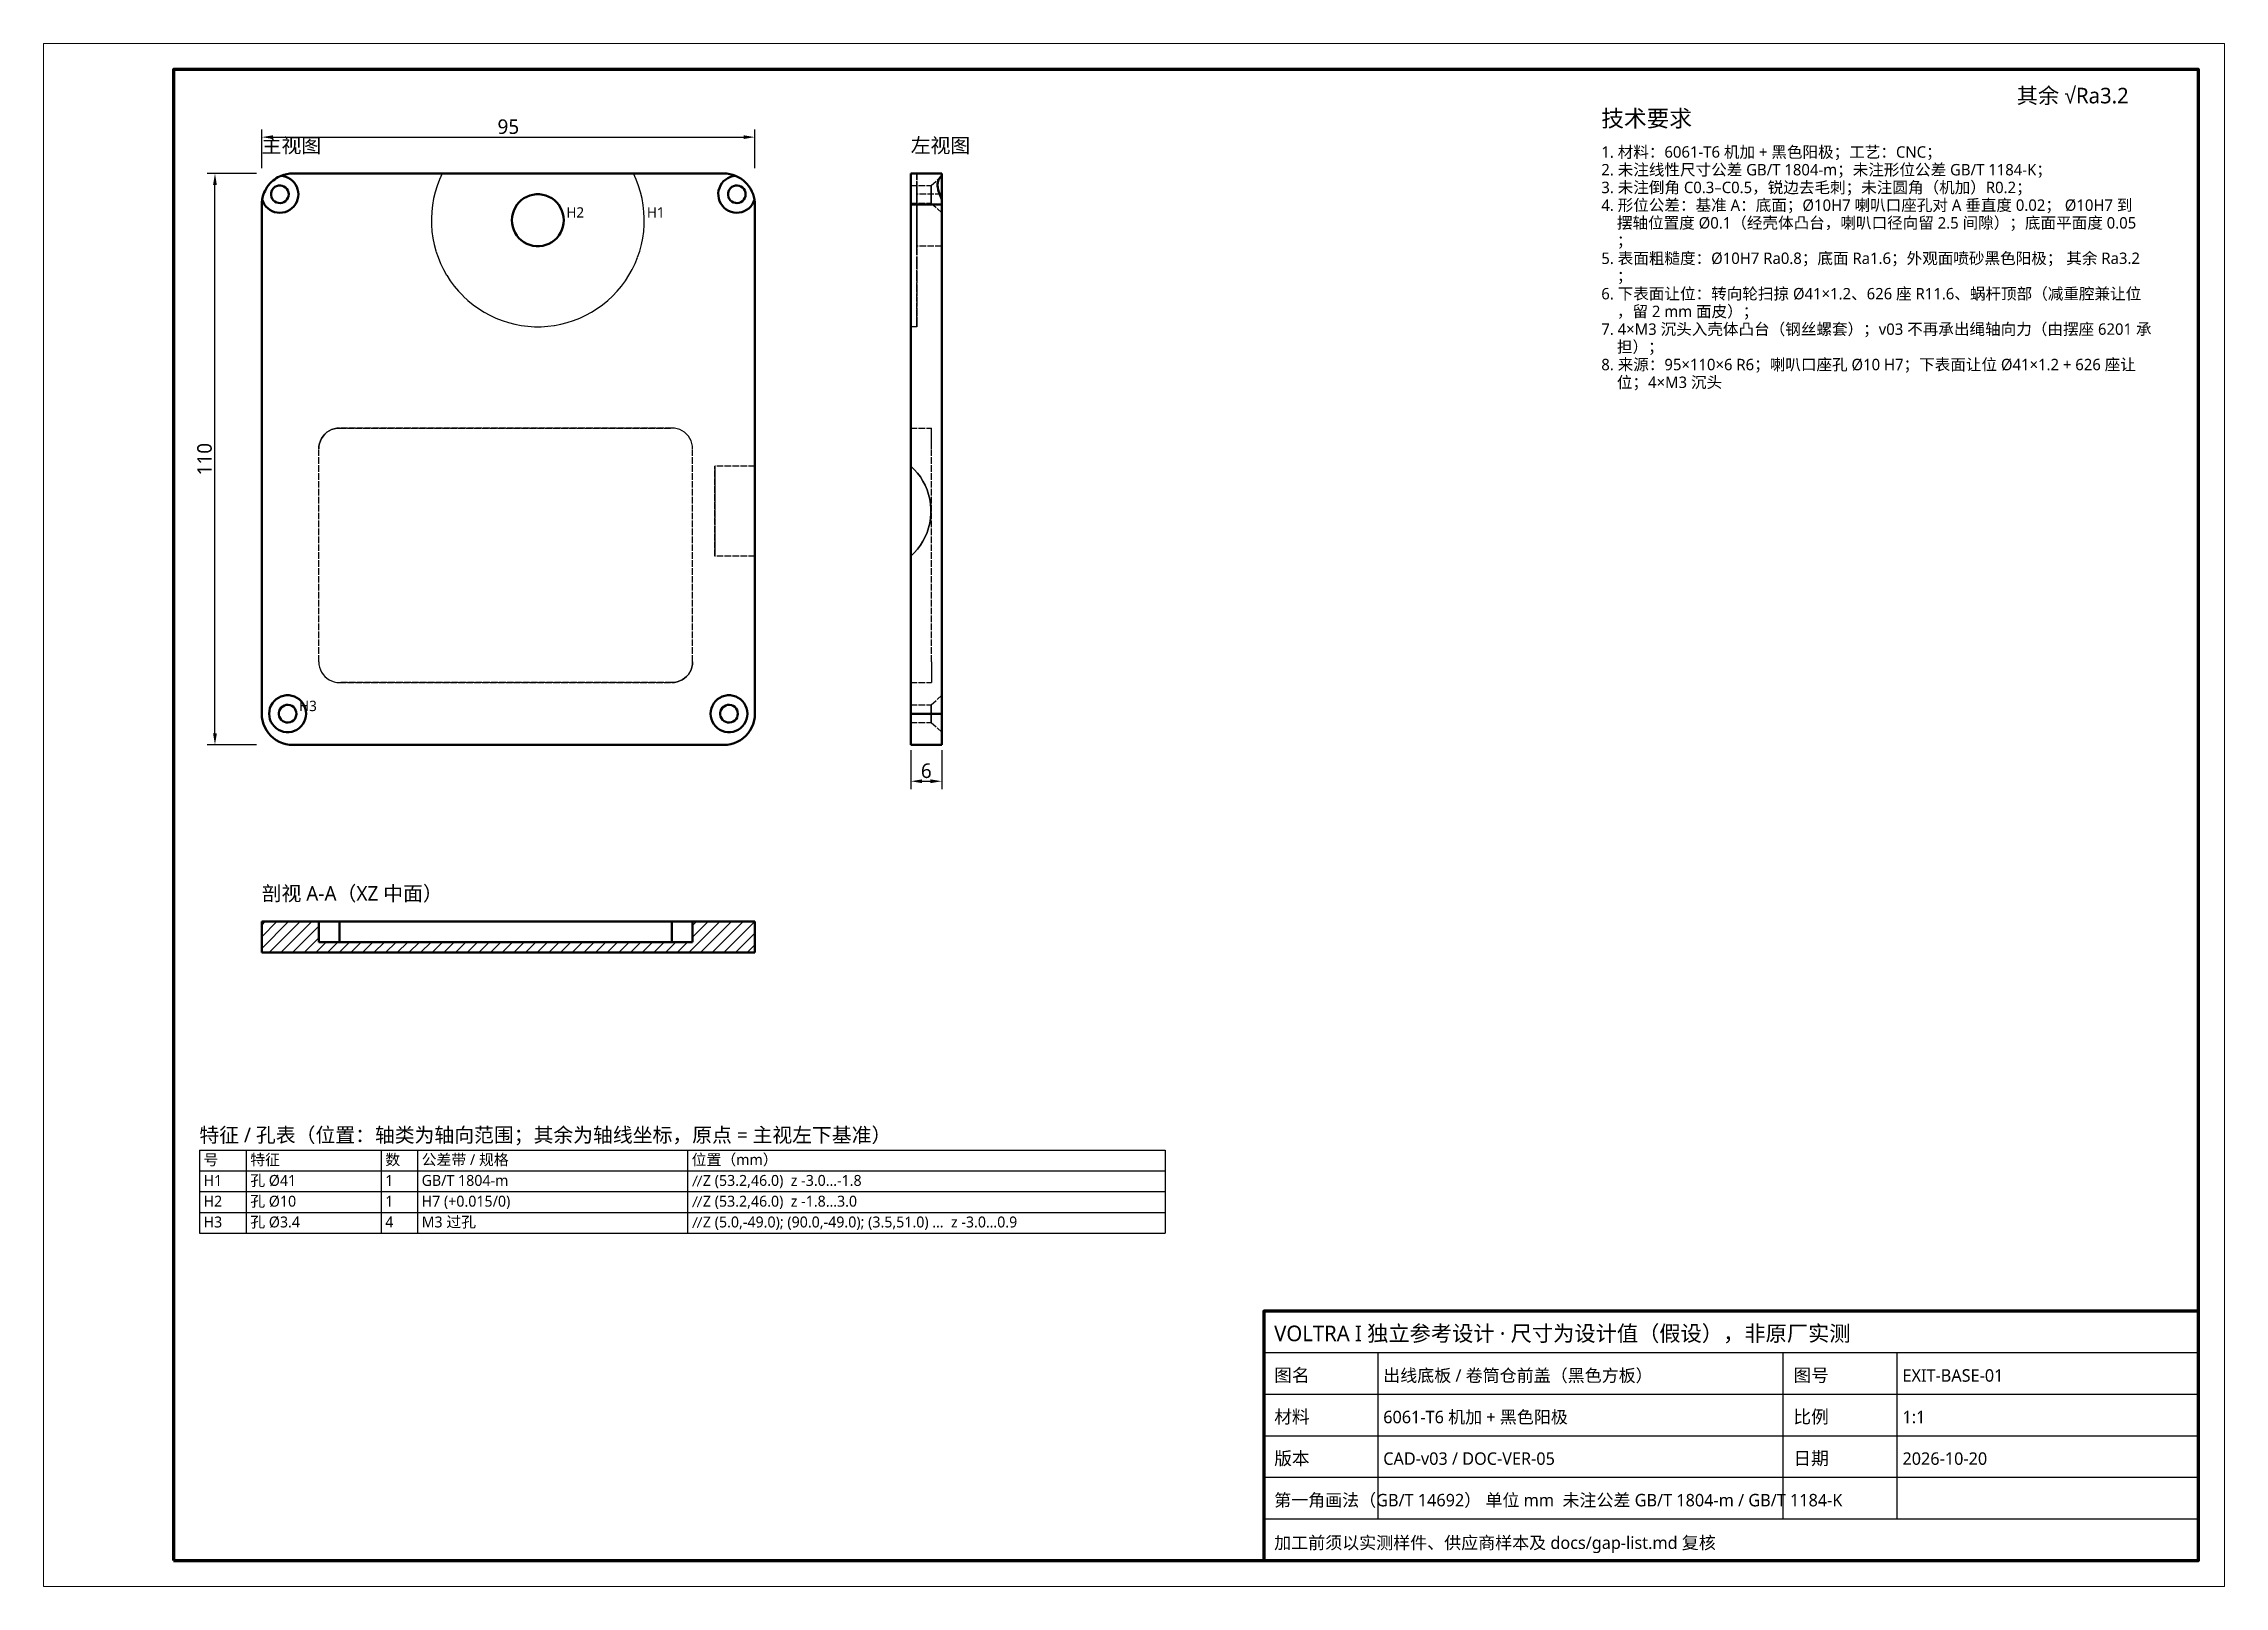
# Model space of a CAD drawing. Header units: millimetres. Extents: x 0 to 420, y 0 to 297.
import ezdxf

# ---------------------------------------------------------------- set-up
doc = ezdxf.new("R2010")
doc.units = ezdxf.units.MM
doc.linetypes.add('DASHED', pattern=[1.524, 1.27, -0.254])
for name, color, linetype, lineweight in [('DIM', 3, 'CONTINUOUS', 18), ('FRAME', 7, 'CONTINUOUS', 70), ('HATCH', 8, 'CONTINUOUS', 13), ('HIDDEN', 8, 'DASHED', 25), ('TEXT', 7, 'CONTINUOUS', 25), ('VISIBLE', 7, 'CONTINUOUS', 50)]:
    doc.layers.add(name, color=color, linetype=linetype, lineweight=lineweight)
doc.styles.add('CJK', font='NotoSansCJK-Regular.ttc')
doc.dimstyles.new('GB', dxfattribs={"dimtxt": 2.8, "dimasz": 2.2, "dimexe": 1.5, "dimexo": 1, "dimgap": 0.6, "dimtad": 1, "dimlfac": 100, "dimzin": 12, "dimdsep": 46, "dimtxsty": 'CJK', "dimcen": 2.5, "dimazin": 3, "dimtfac": 0.5, "dimtmove": 2, "dimatfit": 3})

msp = doc.modelspace()

# ---------------------------------------------------------------- texts
at = {"layer": 'DIM', "style": 'CJK'}
for s, p in [('H2', (100.68, 263.5)), ('H1', (116.18, 263.5)), ('H3', (49.2, 168.5))]:
    msp.add_text(s, height=2, dxfattribs=at).set_placement(p)
at = {"layer": 'TEXT', "style": 'CJK'}
for s, height, p in [('其余 √Ra3.2', 3, (380, 285.5)), ('技术要求', 3.2, (300, 281)), ('主视图', 2.8, (42, 276)), ('左视图', 2.8, (167, 276)), ('1. 材料：6061-T6 机加 + 黑色阳极；工艺：CNC；', 2.2, (300, 275.04)), ('2. 未注线性尺寸公差 GB/T 1804-m；未注形位公差 GB/T 1184-K；', 2.2, (300, 271.63)), ('3. 未注倒角 C0.3–C0.5，锐边去毛刺；未注圆角（机加）R0.2；', 2.2, (300, 268.22)), ('4. 形位公差：基准 A：底面；Ø10H7 喇叭口座孔对 A 垂直度 0.02； Ø10H7 到', 2.2, (300, 264.81)), ('\u3000摆轴位置度 Ø0.1（经壳体凸台，喇叭口径向留 2.5 间隙）；底面平面度 0.05', 2.2, (300, 261.4)), ('5. 表面粗糙度：Ø10H7 Ra0.8；底面 Ra1.6；外观面喷砂黑色阳极； 其余 Ra3.2', 2.2, (300, 254.58)), ('\u3000；', 2.2, (300, 257.99)), ('\u3000；', 2.2, (300, 251.17)), ('6. 下表面让位：转向轮扫掠 Ø41×1.2、626 座 R11.6、蜗杆顶部（减重腔兼让位', 2.2, (300, 247.76)), ('\u3000，留 2 mm 面皮）；', 2.2, (300, 244.35)), ('7. 4×M3 沉头入壳体凸台（钢丝螺套）；v03 不再承出绳轴向力（由摆座 6201 承', 2.2, (300, 240.94)), ('\u3000担）；', 2.2, (300, 237.53)), ('8. 来源：95×110×6 R6；喇叭口座孔 Ø10 H7；下表面让位 Ø41×1.2 + 626 座让', 2.2, (300, 234.12)), ('\u3000位；4×M3 沉头', 2.2, (300, 230.71)), ('剖视 A-A（XZ 中面）', 2.8, (42, 132)), ('特征 / 孔表（位置：轴类为轴向范围；其余为轴线坐标，原点 = 主视左下基准）', 2.8, (30, 85.5)), ('号', 2.1, (30.8, 81.1)), ('特征', 2.1, (39.8, 81.1)), ('数', 2.1, (65.8, 81.1)), ('公差带 / 规格', 2.1, (72.8, 81.1)), ('位置（mm）', 2.1, (124.8, 81.1)), ('H1', 2.1, (30.8, 77.1)), ('孔 Ø41', 2.1, (39.8, 77.1)), ('1', 2.1, (65.8, 77.1)), ('GB/T 1804-m', 2.1, (72.8, 77.1)), ('∥Z (53.2,46.0)  z -3.0…-1.8', 2.1, (124.8, 77.1)), ('H2', 2.1, (30.8, 73.1)), ('孔 Ø10', 2.1, (39.8, 73.1)), ('孔 Ø3.4', 2.1, (39.8, 69.1)), ('1', 2.1, (65.8, 73.1)), ('H7 (+0.015/0)', 2.1, (72.8, 73.1)), ('M3 过孔', 2.1, (72.8, 69.1)), ('∥Z (53.2,46.0)  z -1.8…3.0', 2.1, (124.8, 73.1)), ('H3', 2.1, (30.8, 69.1)), ('4', 2.1, (65.8, 69.1)), ('∥Z (5.0,-49.0); (90.0,-49.0); (3.5,51.0) …  z -3.0…0.9', 2.1, (124.8, 69.1)), ('VOLTRA I 独立参考设计 · 尺寸为设计值（假设），非原厂实测', 3, (237, 47.2)), ('图名', 2.5, (237, 39.4)), ('出线底板 / 卷筒仓前盖（黑色方板）', 2.4, (258, 39.4)), ('图号', 2.5, (337, 39.4)), ('EXIT-BASE-01', 2.4, (358, 39.4)), ('材料', 2.5, (237, 31.4)), ('6061-T6 机加 + 黑色阳极', 2.4, (258, 31.4)), ('比例', 2.5, (337, 31.4)), ('1:1', 2.4, (358, 31.4)), ('版本', 2.5, (237, 23.4)), ('CAD-v03 / DOC-VER-05', 2.4, (258, 23.4)), ('日期', 2.5, (337, 23.4)), ('2026-10-20', 2.4, (358, 23.4)), ('第一角画法（GB/T 14692） 单位 mm  未注公差 GB/T 1804-m / GB/T 1184-K', 2.4, (237, 15.4)), ('加工前须以实测样件、供应商样本及 docs/gap-list.md 复核', 2.4, (237, 7.2))]:
    msp.add_text(s, height=height, dxfattribs=at).set_placement(p)

# ---------------------------------------------------------------- dimensions: what is measured, and where the dimension line sits
at = {"layer": 'DIM'}
for base, p1, p2, text in [((42, 279), (42, 272), (137, 272), '95'), ((167, 155), (167, 162), (173, 162), '6')]:
    msp.add_linear_dim(base=base, p1=p1, p2=p2, text=text, dimstyle='GB', dxfattribs=at).render()
msp.add_linear_dim(base=(33, 162), p1=(42, 162), p2=(42, 272), angle=90, text='110', dimstyle='GB', dxfattribs=at).render()

# ---------------------------------------------------------------- hatches: boundary and pattern name
at = {"layer": 'HATCH'}
h = msp.add_hatch(dxfattribs=at)
h.set_pattern_fill('ANSI31', scale=0.5)
h.paths.add_polyline_path([(53, 128), (52.47368, 128), (51.94737, 128), (51.42105, 128), (50.89474, 128), (50.36842, 128), (49.84211, 128), (49.31579, 128), (48.78947, 128), (48.26316, 128), (47.73684, 128), (47.21053, 128), (46.68421, 128), (46.15789, 128), (45.63158, 128), (45.10526, 128), (44.57895, 128), (44.05263, 128), (43.52632, 128), (43, 128), (42.47368, 128), (42, 127.94737), (42, 127.42105), (42, 126.89474), (42, 126.36842), (42, 125.84211), (42, 125.31579), (42, 124.78947), (42, 124.26316), (42, 123.73684), (42, 123.21053), (42, 122.68421), (42, 122.15789), (42.36842, 122), (42.89474, 122), (43.42105, 122), (43.94737, 122), (44.47368, 122), (45, 122), (45.52632, 122), (46.05263, 122), (46.57895, 122), (47.10526, 122), (47.63158, 122), (48.15789, 122), (48.68421, 122), (49.21053, 122), (49.73684, 122), (50.26316, 122), (50.78947, 122), (51.31579, 122), (51.84211, 122), (52.36842, 122), (52.89474, 122), (53.42105, 122), (53.94737, 122), (54.47368, 122), (55, 122), (55.52632, 122), (56.05263, 122), (56.57895, 122), (57.10526, 122), (57.63158, 122), (58.15789, 122), (58.68421, 122), (59.21053, 122), (59.73684, 122), (60.26316, 122), (60.78947, 122), (61.31579, 122), (61.84211, 122), (62.36842, 122), (62.89474, 122), (63.42105, 122), (63.94737, 122), (64.47368, 122), (65, 122), (65.52632, 122), (66.05263, 122), (66.57895, 122), (67.10526, 122), (67.63158, 122), (68.15789, 122), (68.68421, 122), (69.21053, 122), (69.73684, 122), (70.26316, 122), (70.78947, 122), (71.31579, 122), (71.84211, 122), (72.36842, 122), (72.89474, 122), (73.42105, 122), (73.94737, 122), (74.47368, 122), (75, 122), (75.52632, 122), (76.05263, 122), (76.57895, 122), (77.10526, 122), (77.63158, 122), (78.15789, 122), (78.68421, 122), (79.21053, 122), (79.73684, 122), (80.26316, 122), (80.78947, 122), (81.31579, 122), (81.84211, 122), (82.36842, 122), (82.89474, 122), (83.42105, 122), (83.94737, 122), (84.47368, 122), (85, 122), (85.52632, 122), (86.05263, 122), (86.57895, 122), (87.10526, 122), (87.63158, 122), (88.15789, 122), (88.68421, 122), (89.21053, 122), (89.73684, 122), (90.26316, 122), (90.78947, 122), (91.31579, 122), (91.84211, 122), (92.36842, 122), (92.89474, 122), (93.42105, 122), (93.94737, 122), (94.47368, 122), (95, 122), (95.52632, 122), (96.05263, 122), (96.57895, 122), (97.10526, 122), (97.63158, 122), (98.15789, 122), (98.68421, 122), (99.21053, 122), (99.73684, 122), (100.26316, 122), (100.78947, 122), (101.31579, 122), (101.84211, 122), (102.36842, 122), (102.89474, 122), (103.42105, 122), (103.94737, 122), (104.47368, 122), (105, 122), (105.52632, 122), (106.05263, 122), (106.57895, 122), (107.10526, 122), (107.63158, 122), (108.15789, 122), (108.68421, 122), (109.21053, 122), (109.73684, 122), (110.26316, 122), (110.78947, 122), (111.31579, 122), (111.84211, 122), (112.36842, 122), (112.89474, 122), (113.42105, 122), (113.94737, 122), (114.47368, 122), (115, 122), (115.52632, 122), (116.05263, 122), (116.57895, 122), (117.10526, 122), (117.63158, 122), (118.15789, 122), (118.68421, 122), (119.21053, 122), (119.73684, 122), (120.26316, 122), (120.78947, 122), (121.31579, 122), (121.84211, 122), (122.36842, 122), (122.89474, 122), (123.42105, 122), (123.94737, 122), (124.47368, 122), (125, 122), (125.52632, 122), (126.05263, 122), (126.57895, 122), (127.10526, 122), (127.63158, 122), (128.15789, 122), (128.68421, 122), (129.21053, 122), (129.73684, 122), (130.26316, 122), (130.78947, 122), (131.31579, 122), (131.84211, 122), (132.36842, 122), (132.89474, 122), (133.42105, 122), (133.94737, 122), (134.47368, 122), (135, 122), (135.52632, 122), (136.05263, 122), (136.57895, 122), (137, 122.10526), (137, 122.63158), (137, 123.15789), (137, 123.68421), (137, 124.21053), (137, 124.73684), (137, 125.26316), (137, 125.78947), (137, 126.31579), (137, 126.84211), (137, 127.36842), (137, 127.89474), (136.57895, 128), (136.05263, 128), (135.52632, 128), (135, 128), (134.47368, 128), (133.94737, 128), (133.42105, 128), (132.89474, 128), (132.36842, 128), (131.84211, 128), (131.31579, 128), (130.78947, 128), (130.26316, 128), (129.73684, 128), (129.21053, 128), (128.68421, 128), (128.15789, 128), (127.63158, 128), (127.10526, 128), (126.57895, 128), (126.05263, 128), (125.52632, 128), (125, 128), (125, 127.47368), (125, 126.94737), (125, 126.42105), (125, 125.89474), (125, 125.36842), (125, 124.84211), (125, 124.31579), (124.78947, 124), (124.26316, 124), (123.73684, 124), (123.21053, 124), (122.68421, 124), (122.15789, 124), (121.63158, 124), (121.10526, 124), (120.57895, 124), (120.05263, 124), (119.52632, 124), (119, 124), (118.47368, 124), (117.94737, 124), (117.42105, 124), (116.89474, 124), (116.36842, 124), (115.84211, 124), (115.31579, 124), (114.78947, 124), (114.26316, 124), (113.73684, 124), (113.21053, 124), (112.68421, 124), (112.15789, 124), (111.63158, 124), (111.10526, 124), (110.57895, 124), (110.05263, 124), (109.52632, 124), (109, 124), (108.47368, 124), (107.94737, 124), (107.42105, 124), (106.89474, 124), (106.36842, 124), (105.84211, 124), (105.31579, 124), (104.78947, 124), (104.26316, 124), (103.73684, 124), (103.21053, 124), (102.68421, 124), (102.15789, 124), (101.63158, 124), (101.10526, 124), (100.57895, 124), (100.05263, 124), (99.52632, 124), (99, 124), (98.47368, 124), (97.94737, 124), (97.42105, 124), (96.89474, 124), (96.36842, 124), (95.84211, 124), (95.31579, 124), (94.78947, 124), (94.26316, 124), (93.73684, 124), (93.21053, 124), (92.68421, 124), (92.15789, 124), (91.63158, 124), (91.10526, 124), (90.57895, 124), (90.05263, 124), (89.52632, 124), (89, 124), (88.47368, 124), (87.94737, 124), (87.42105, 124), (86.89474, 124), (86.36842, 124), (85.84211, 124), (85.31579, 124), (84.78947, 124), (84.26316, 124), (83.73684, 124), (83.21053, 124), (82.68421, 124), (82.15789, 124), (81.63158, 124), (81.10526, 124), (80.57895, 124), (80.05263, 124), (79.52632, 124), (79, 124), (78.47368, 124), (77.94737, 124), (77.42105, 124), (76.89474, 124), (76.36842, 124), (75.84211, 124), (75.31579, 124), (74.78947, 124), (74.26316, 124), (73.73684, 124), (73.21053, 124), (72.68421, 124), (72.15789, 124), (71.63158, 124), (71.10526, 124), (70.57895, 124), (70.05263, 124), (69.52632, 124), (69, 124), (68.47368, 124), (67.94737, 124), (67.42105, 124), (66.89474, 124), (66.36842, 124), (65.84211, 124), (65.31579, 124), (64.78947, 124), (64.26316, 124), (63.73684, 124), (63.21053, 124), (62.68421, 124), (62.15789, 124), (61.63158, 124), (61.10526, 124), (60.57895, 124), (60.05263, 124), (59.52632, 124), (59, 124), (58.47368, 124), (57.94737, 124), (57.42105, 124), (56.89474, 124), (56.36842, 124), (55.84211, 124), (55.31579, 124), (54.78947, 124), (54.26316, 124), (53.73684, 124), (53.21053, 124), (53, 124.31579), (53, 124.84211), (53, 125.36842), (53, 125.89474), (53, 126.42105), (53, 126.94737), (53, 127.47368), (53, 128)])

# ---------------------------------------------------------------- linework, layer by layer
at = {"layer": 'FRAME', "lineweight": 18}
msp.add_lwpolyline([(0, 0), (420, 0), (420, 297), (0, 297)], close=True, dxfattribs=at)
at = {"layer": 'FRAME'}
for points in [[(25, 5), (415, 5), (415, 292), (25, 292)], [(235, 5), (415, 5), (415, 53), (235, 53)]]:
    msp.add_lwpolyline(points, close=True, dxfattribs=at)
at = {"layer": 'HIDDEN'}
for points in [[(42, 266), (42.03773, 266.67179), (42.15043, 267.33513), (42.3367, 267.98167), (42.59419, 268.6033), (42.91965, 269.19219), (43.30901, 269.74094), (43.75736, 270.24264), (44.25906, 270.69099), (44.80781, 271.08035), (45.3967, 271.40581), (46.01833, 271.6633), (46.66487, 271.84957), (47.32821, 271.96227), (48, 272)], [(47.2, 268), (47.16025, 268.36545), (47.04288, 268.71381), (46.85336, 269.0288), (46.60056, 269.29568), (46.29629, 269.50197), (45.9548, 269.63803), (45.59204, 269.69751), (45.22497, 269.67761), (44.87077, 269.57926), (44.54598, 269.40707), (44.26581, 269.16909), (44.04334, 268.87644), (43.88899, 268.54281), (43.80997, 268.1838), (43.80997, 267.8162), (43.88899, 267.45719), (44.04334, 267.12356), (44.26581, 266.83091), (44.54598, 266.59293), (44.87077, 266.42074), (45.22497, 266.32239), (45.59204, 266.30249), (45.9548, 266.36197), (46.29629, 266.49803), (46.60056, 266.70432), (46.85336, 266.9712), (47.04288, 267.28619), (47.16025, 267.63455), (47.2, 268)], [(48, 272), (76.76464, 272)], [(76.76464, 272), (76.2399, 270.83547), (75.78871, 269.64052), (75.4128, 268.41979), (75.11365, 267.17802), (74.89241, 265.92003), (74.74995, 264.6507), (74.68681, 263.37497), (74.70325, 262.09778), (74.79919, 260.82409), (74.97426, 259.55885), (75.2278, 258.30697), (75.5588, 257.07331), (75.96599, 255.86265), (76.44778, 254.67971), (77.00231, 253.52906), (77.62742, 252.41519), (78.32069, 251.3424), (79.07942, 250.31488), (79.90067, 249.3366), (80.78125, 248.41136), (81.71774, 247.54276), (82.7065, 246.73416), (83.74371, 245.98871), (84.82532, 245.30931), (85.94715, 244.69858), (87.10483, 244.1589), (88.29388, 243.69237), (89.50967, 243.30079), (90.74749, 242.98568), (92.00253, 242.74828), (93.26992, 242.5895), (94.54473, 242.50995), (95.82203, 242.50995), (97.09685, 242.5895), (98.36423, 242.74828), (99.61927, 242.98568), (100.85709, 243.30079), (102.07289, 243.69237), (103.26193, 244.1589), (104.41961, 244.69858), (105.54144, 245.30931), (106.62306, 245.98871), (107.66026, 246.73416), (108.64903, 247.54276), (109.58552, 248.41136), (110.4661, 249.3366), (111.28735, 250.31488), (112.04608, 251.3424), (112.73934, 252.41519), (113.36445, 253.52906), (113.91898, 254.67971), (114.40078, 255.86265), (114.80797, 257.07331), (115.13897, 258.30697), (115.3925, 259.55885), (115.56758, 260.82409), (115.66352, 262.09778), (115.67995, 263.37497), (115.61682, 264.6507), (115.47435, 265.92003), (115.25311, 267.17802), (114.95396, 268.41979), (114.57806, 269.64052), (114.12686, 270.83547), (113.60212, 272)], [(76.76464, 272), (76.2399, 270.83547), (75.78871, 269.64052), (75.4128, 268.41979), (75.11365, 267.17802), (74.89241, 265.92003), (74.74995, 264.6507), (74.68681, 263.37497), (74.70325, 262.09778), (74.79919, 260.82409), (74.97426, 259.55885), (75.2278, 258.30697), (75.5588, 257.07331), (75.96599, 255.86265), (76.44778, 254.67971), (77.00231, 253.52906), (77.62742, 252.41519), (78.32069, 251.3424), (79.07942, 250.31488), (79.90067, 249.3366), (80.78125, 248.41136), (81.71774, 247.54276), (82.7065, 246.73416), (83.74371, 245.98871), (84.82532, 245.30931), (85.94715, 244.69858), (87.10483, 244.1589), (88.29388, 243.69237), (89.50967, 243.30079), (90.74749, 242.98568), (92.00253, 242.74828), (93.26992, 242.5895), (94.54473, 242.50995), (95.82203, 242.50995), (97.09685, 242.5895), (98.36423, 242.74828), (99.61927, 242.98568), (100.85709, 243.30079), (102.07289, 243.69237), (103.26193, 244.1589), (104.41961, 244.69858), (105.54144, 245.30931), (106.62306, 245.98871), (107.66026, 246.73416), (108.64903, 247.54276), (109.58552, 248.41136), (110.4661, 249.3366), (111.28735, 250.31488), (112.04608, 251.3424), (112.73934, 252.41519), (113.36445, 253.52906), (113.91898, 254.67971), (114.40078, 255.86265), (114.80797, 257.07331), (115.13897, 258.30697), (115.3925, 259.55885), (115.56758, 260.82409), (115.66352, 262.09778), (115.67995, 263.37497), (115.61682, 264.6507), (115.47435, 265.92003), (115.25311, 267.17802), (114.95396, 268.41979), (114.57806, 269.64052), (114.12686, 270.83547), (113.60212, 272)], [(76.76464, 272), (113.60212, 272)], [(113.60212, 272), (131, 272)], [(137, 266), (136.96227, 266.67179), (136.84957, 267.33513), (136.6633, 267.98167), (136.40581, 268.6033), (136.08035, 269.19219), (135.69099, 269.74094), (135.24264, 270.24264), (134.74094, 270.69099), (134.19219, 271.08035), (133.6033, 271.40581), (132.98167, 271.6633), (132.33513, 271.84957), (131.67179, 271.96227), (131, 272)], [(135.2, 268), (135.16025, 268.36545), (135.04288, 268.71381), (134.85336, 269.0288), (134.60056, 269.29568), (134.29629, 269.50197), (133.9548, 269.63803), (133.59204, 269.69751), (133.22497, 269.67761), (132.87077, 269.57926), (132.54598, 269.40707), (132.26581, 269.16909), (132.04334, 268.87644), (131.88899, 268.54281), (131.80997, 268.1838), (131.80997, 267.8162), (131.88899, 267.45719), (132.04334, 267.12356), (132.26581, 266.83091), (132.54598, 266.59293), (132.87077, 266.42074), (133.22497, 266.32239), (133.59204, 266.30249), (133.9548, 266.36197), (134.29629, 266.49803), (134.60056, 266.70432), (134.85336, 266.9712), (135.04288, 267.28619), (135.16025, 267.63455), (135.2, 268)], [(167, 272), (167, 269.25073), (167, 266.37087), (167, 263.42058), (167, 260.46152), (167, 257.55548), (167, 254.76319), (167, 252.14297), (167, 249.74958), (167, 247.63301), (167, 245.83747), (167, 244.40049), (167, 243.35208), (167, 242.71414), (167, 242.5)], [(167, 242.5), (167, 242.71414), (167, 243.35208), (167, 244.40049), (167, 245.83747), (167, 247.63301), (167, 249.74958), (167, 252.14297), (167, 254.76319), (167, 257.55548), (167, 260.46152), (167, 263.42058), (167, 266.37087), (167, 269.25073), (167, 272)], [(167, 266), (167, 266.67179), (167, 267.33513), (167, 267.98167), (167, 268.6033), (167, 269.19219), (167, 269.74094), (167, 270.24264), (167, 270.69099), (167, 271.08035), (167, 271.40581), (167, 271.6633), (167, 271.84957), (167, 271.96227), (167, 272)], [(167, 272), (173, 272)], [(168.2, 272), (167, 272)], [(168.2, 272), (167, 272)], [(167, 268), (167, 268.19034), (167, 268.37829), (167, 268.56147), (167, 268.7376), (167, 268.90445), (167, 269.05993), (167, 269.20208), (167, 269.32911), (167, 269.43943), (167, 269.53165), (167, 269.6046), (167, 269.65738), (167, 269.68931), (167, 269.7)], [(167, 269.7), (167, 269.65738), (167, 269.53165), (167, 269.32911), (167, 269.05993), (167, 268.7376), (167, 268.37829), (167, 268), (167, 267.62171), (167, 267.2624), (167, 266.94007), (167, 266.67089), (167, 266.46835), (167, 266.34262), (167, 266.3)], [(167, 268), (167, 268.19034), (167, 268.37829), (167, 268.56147), (167, 268.7376), (167, 268.90445), (167, 269.05993), (167, 269.20208), (167, 269.32911), (167, 269.43943), (167, 269.53165), (167, 269.6046), (167, 269.65738), (167, 269.68931), (167, 269.7)], [(167, 269.7), (167, 269.65738), (167, 269.53165), (167, 269.32911), (167, 269.05993), (167, 268.7376), (167, 268.37829), (167, 268), (167, 267.62171), (167, 267.2624), (167, 266.94007), (167, 266.67089), (167, 266.46835), (167, 266.34262), (167, 266.3)], [(167, 269.7), (170.94, 269.7)], [(167, 269.7), (170.94, 269.7)], [(168.2, 272), (168.2, 269.25073), (168.2, 266.37087), (168.2, 263.42058), (168.2, 260.46152), (168.2, 257.55548), (168.2, 254.76319), (168.2, 252.14297), (168.2, 249.74958), (168.2, 247.63301), (168.2, 245.83747), (168.2, 244.40049), (168.2, 243.35208), (168.2, 242.71414), (168.2, 242.5)], [(168.2, 242.5), (168.2, 242.71414), (168.2, 243.35208), (168.2, 244.40049), (168.2, 245.83747), (168.2, 247.63301), (168.2, 249.74958), (168.2, 252.14297), (168.2, 254.76319), (168.2, 257.55548), (168.2, 260.46152), (168.2, 263.42058), (168.2, 266.37087), (168.2, 269.25073), (168.2, 272)], [(170.94, 269.7), (172.883, 271.45436)], [(170.94, 269.7), (172.883, 271.45436)], [(170.94, 266.3), (170.94, 266.34262), (170.94, 266.46835), (170.94, 266.67089), (170.94, 266.94007), (170.94, 267.2624), (170.94, 267.62171), (170.94, 268), (170.94, 268.37829), (170.94, 268.7376), (170.94, 269.05993), (170.94, 269.32911), (170.94, 269.53165), (170.94, 269.65738), (170.94, 269.7)], [(170.94, 269.7), (170.94, 269.68931), (170.94, 269.65738), (170.94, 269.6046), (170.94, 269.53165), (170.94, 269.43943), (170.94, 269.32911), (170.94, 269.20208), (170.94, 269.05993), (170.94, 268.90445), (170.94, 268.7376), (170.94, 268.56147), (170.94, 268.37829), (170.94, 268.19034), (170.94, 268)], [(170.94, 266.3), (170.94, 266.34262), (170.94, 266.46835), (170.94, 266.67089), (170.94, 266.94007), (170.94, 267.2624), (170.94, 267.62171), (170.94, 268), (170.94, 268.37829), (170.94, 268.7376), (170.94, 269.05993), (170.94, 269.32911), (170.94, 269.53165), (170.94, 269.65738), (170.94, 269.7)], [(170.94, 269.7), (170.94, 269.68931), (170.94, 269.65738), (170.94, 269.6046), (170.94, 269.53165), (170.94, 269.43943), (170.94, 269.32911), (170.94, 269.20208), (170.94, 269.05993), (170.94, 268.90445), (170.94, 268.7376), (170.94, 268.56147), (170.94, 268.37829), (170.94, 268.19034), (170.94, 268)], [(172.55351, 268), (172.36604, 268.53105), (172.2269, 269.07359), (172.18283, 269.34507), (172.15968, 269.6122), (172.15919, 269.87043), (172.18142, 270.11526), (172.22466, 270.34336), (172.28608, 270.55305), (172.45102, 270.91714), (172.65477, 271.21436), (172.883, 271.45436)], [(172.883, 271.45436), (173, 271.55276)], [(173, 271.55276), (173, 271.6137), (173, 271.67031), (173, 271.72256), (173, 271.7704), (173, 271.8138), (173, 271.85272), (173, 271.88713), (173, 271.917), (173, 271.94232), (173, 271.96307), (173, 271.97922), (173, 271.99076), (173, 271.99769), (173, 272)], [(173, 264.44), (173, 264.52568), (173, 264.77861), (173, 265.1866), (173, 265.73002), (173, 266.38271), (173, 267.11325), (173, 267.88648), (173, 268.66517), (173, 269.41184), (173, 270.09055), (173, 270.66863), (173, 271.11825), (173, 271.41776), (173, 271.55276)], [(42, 168), (42, 266)], [(100.18338, 263), (100.14396, 262.37333), (100.0263, 261.75655), (99.83226, 261.15938), (99.56492, 260.59123), (99.22847, 260.06107), (98.82823, 259.57726), (98.3705, 259.14743), (97.86252, 258.77836), (97.31228, 258.47586), (96.72847, 258.24472), (96.12029, 258.08856), (95.49734, 258.00987), (94.86943, 258.00987), (94.24648, 258.08856), (93.6383, 258.24472), (93.05449, 258.47586), (92.50425, 258.77836), (91.99626, 259.14743), (91.53854, 259.57726), (91.1383, 260.06107), (90.80185, 260.59123), (90.5345, 261.15938), (90.34047, 261.75655), (90.22281, 262.37333), (90.18338, 263), (90.22281, 263.62667), (90.34047, 264.24345), (90.5345, 264.84062), (90.80185, 265.40877), (91.1383, 265.93893), (91.53854, 266.42274), (91.99626, 266.85257), (92.50425, 267.22164), (93.05449, 267.52414), (93.6383, 267.75528), (94.24648, 267.91144), (94.86943, 267.99013), (95.49734, 267.99013), (96.12029, 267.91144), (96.72847, 267.75528), (97.31228, 267.52414), (97.86252, 267.22164), (98.3705, 266.85257), (98.82823, 266.42274), (99.22847, 265.93893), (99.56492, 265.40877), (99.83226, 264.84062), (100.0263, 264.24345), (100.14396, 263.62667), (100.18338, 263)], [(137, 215.67583), (137, 266)], [(167, 266.3), (167, 266.31069), (167, 266.34262), (167, 266.3954), (167, 266.46835), (167, 266.56057), (167, 266.67089), (167, 266.79792), (167, 266.94007), (167, 267.09555), (167, 267.2624), (167, 267.43853), (167, 267.62171), (167, 267.80966), (167, 268)], [(167, 266.3), (167, 266.31069), (167, 266.34262), (167, 266.3954), (167, 266.46835), (167, 266.56057), (167, 266.67089), (167, 266.79792), (167, 266.94007), (167, 267.09555), (167, 267.2624), (167, 267.43853), (167, 267.62171), (167, 267.80966), (167, 268)], [(167, 266.3), (170.94, 266.3)], [(167, 266.3), (170.94, 266.3)], [(167, 215.67583), (167, 266)], [(168.2, 258), (168.2, 258.12536), (168.2, 258.49516), (168.2, 259.09084), (168.2, 259.88255), (168.2, 260.83058), (168.2, 261.8874), (168.2, 263), (168.2, 264.1126), (168.2, 265.16942), (168.2, 266.11745), (168.2, 266.90916), (168.2, 267.50484), (168.2, 267.87464), (168.2, 268)], [(168.2, 268), (168.2, 267.96856), (168.2, 267.87464), (168.2, 267.71942), (168.2, 267.50484), (168.2, 267.23362), (168.2, 266.90916), (168.2, 266.53553), (168.2, 266.11745), (168.2, 265.66016), (168.2, 265.16942), (168.2, 264.6514), (168.2, 264.1126), (168.2, 263.55982), (168.2, 263)], [(173, 268), (168.2, 268)], [(170.94, 268), (170.94, 267.80966), (170.94, 267.62171), (170.94, 267.43853), (170.94, 267.2624), (170.94, 267.09555), (170.94, 266.94007), (170.94, 266.79792), (170.94, 266.67089), (170.94, 266.56057), (170.94, 266.46835), (170.94, 266.3954), (170.94, 266.34262), (170.94, 266.31069), (170.94, 266.3)], [(170.94, 268), (170.94, 267.80966), (170.94, 267.62171), (170.94, 267.43853), (170.94, 267.2624), (170.94, 267.09555), (170.94, 266.94007), (170.94, 266.79792), (170.94, 266.67089), (170.94, 266.56057), (170.94, 266.46835), (170.94, 266.3954), (170.94, 266.34262), (170.94, 266.31069), (170.94, 266.3)], [(170.94, 266.3), (173, 264.44)], [(170.94, 266.3), (173, 264.44)], [(173, 266.99873), (172.76733, 267.49287), (172.55351, 268)], [(173, 258), (173, 258.12536), (173, 258.49516), (173, 259.09084), (173, 259.88255), (173, 260.83058), (173, 261.8874), (173, 263), (173, 264.1126), (173, 265.16942), (173, 266.11745), (173, 266.90916), (173, 267.50484), (173, 267.87464), (173, 268)], [(173, 268), (173, 267.96856), (173, 267.87464), (173, 267.71942), (173, 267.50484), (173, 267.23362), (173, 266.90916), (173, 266.53553), (173, 266.11745), (173, 265.66016), (173, 265.16942), (173, 264.6514), (173, 264.1126), (173, 263.55982), (173, 263)], [(173, 266.99873), (173, 266.68966), (173, 266.39162), (173, 266.10714), (173, 265.83862), (173, 265.58831), (173, 265.35833), (173, 265.1506), (173, 264.9669), (173, 264.80875), (173, 264.6775), (173, 264.57426), (173, 264.49988), (173, 264.455), (173, 264.44)], [(173, 264.44), (173, 264.455), (173, 264.49988), (173, 264.57426), (173, 264.6775), (173, 264.80875), (173, 264.9669), (173, 265.1506), (173, 265.35833), (173, 265.58831), (173, 265.83862), (173, 266.10714), (173, 266.39162), (173, 266.68966), (173, 266.99873)], [(173, 266), (173, 266.07167), (173, 266.14333), (173, 266.21497), (173, 266.28658), (173, 266.35815), (173, 266.42966), (173, 266.50112), (173, 266.5725), (173, 266.6438), (173, 266.71501), (173, 266.78612), (173, 266.85712), (173, 266.92799), (173, 266.99873)], [(173, 266.99873), (173, 266.68966), (173, 266.39162), (173, 266.10714), (173, 265.83862), (173, 265.58831), (173, 265.35833), (173, 265.1506), (173, 264.9669), (173, 264.80875), (173, 264.6775), (173, 264.57426), (173, 264.49988), (173, 264.455), (173, 264.44)], [(173, 168), (173, 266)], [(168.2, 263), (168.2, 262.44018), (168.2, 261.8874), (168.2, 261.3486), (168.2, 260.83058), (168.2, 260.33984), (168.2, 259.88255), (168.2, 259.46447), (168.2, 259.09084), (168.2, 258.76638), (168.2, 258.49516), (168.2, 258.28058), (168.2, 258.12536), (168.2, 258.03144), (168.2, 258)], [(173, 263), (173, 262.44018), (173, 261.8874), (173, 261.3486), (173, 260.83058), (173, 260.33984), (173, 259.88255), (173, 259.46447), (173, 259.09084), (173, 258.76638), (173, 258.49516), (173, 258.28058), (173, 258.12536), (173, 258.03144), (173, 258)], [(173, 258), (168.2, 258)], [(168.2, 242.5), (167, 242.5)], [(57, 223), (56.4779, 222.96578), (55.96472, 222.8637), (55.46927, 222.69552), (55, 222.4641), (54.56495, 222.17341), (54.17157, 221.82843), (53.82659, 221.43505), (53.5359, 221), (53.30448, 220.53073), (53.1363, 220.03528), (53.03422, 219.5221), (53, 219)], [(53, 219), (53.03422, 219.5221), (53.1363, 220.03528), (53.30448, 220.53073), (53.5359, 221), (53.82659, 221.43505), (54.17157, 221.82843), (54.56495, 222.17341), (55, 222.4641), (55.46927, 222.69552), (55.96472, 222.8637), (56.4779, 222.96578), (57, 223)], [(121, 223), (57, 223)], [(57, 223), (121, 223)], [(125, 219), (124.96578, 219.5221), (124.8637, 220.03528), (124.69552, 220.53073), (124.4641, 221), (124.17341, 221.43505), (123.82843, 221.82843), (123.43505, 222.17341), (123, 222.4641), (122.53073, 222.69552), (122.03528, 222.8637), (121.5221, 222.96578), (121, 223)], [(125, 219), (124.96578, 219.5221), (124.8637, 220.03528), (124.69552, 220.53073), (124.4641, 221), (124.17341, 221.43505), (123.82843, 221.82843), (123.43505, 222.17341), (123, 222.4641), (122.53073, 222.69552), (122.03528, 222.8637), (121.5221, 222.96578), (121, 223)], [(167, 223), (167, 222.97485), (167, 222.89971), (167, 222.77553), (167, 222.60388), (167, 222.3869), (167, 222.12733), (167, 221.82843), (167, 221.49396), (167, 221.12813), (167, 220.73553), (167, 220.32112), (167, 219.89008), (167, 219.44786), (167, 219)], [(167, 219), (167, 219.44786), (167, 219.89008), (167, 220.32112), (167, 220.73553), (167, 221.12813), (167, 221.49396), (167, 221.82843), (167, 222.12733), (167, 222.3869), (167, 222.60388), (167, 222.77553), (167, 222.89971), (167, 222.97485), (167, 223)], [(167, 223), (171, 223)], [(167, 223), (171, 223)], [(171, 219), (171, 219.44786), (171, 219.89008), (171, 220.32112), (171, 220.73553), (171, 221.12813), (171, 221.49396), (171, 221.82843), (171, 222.12733), (171, 222.3869), (171, 222.60388), (171, 222.77553), (171, 222.89971), (171, 222.97485), (171, 223)], [(171, 219), (171, 219.44786), (171, 219.89008), (171, 220.32112), (171, 220.73553), (171, 221.12813), (171, 221.49396), (171, 221.82843), (171, 222.12733), (171, 222.3869), (171, 222.60388), (171, 222.77553), (171, 222.89971), (171, 222.97485), (171, 223)], [(53, 178), (53, 219)], [(53, 178), (53, 219)], [(125, 178), (125, 219)], [(125, 178), (125, 219)], [(167, 178), (167, 219)], [(167, 178), (167, 219)], [(171, 178), (171, 219)], [(171, 178), (171, 219)], [(129.3, 198.32417), (129.3, 215.67583)], [(137, 215.67583), (129.3, 215.67583)], [(129.3, 215.67583), (129.3, 214.68555), (129.3, 213.58344), (129.3, 212.38553), (129.3, 211.10925), (129.3, 209.77318), (129.3, 208.39675), (129.3, 207), (129.3, 205.60325), (129.3, 204.22682), (129.3, 202.89075), (129.3, 201.61447), (129.3, 200.41656), (129.3, 199.31445), (129.3, 198.32417)], [(137, 198.32417), (137, 199.31445), (137, 200.41656), (137, 201.61447), (137, 202.89075), (137, 204.22682), (137, 205.60325), (137, 207), (137, 208.39675), (137, 209.77318), (137, 211.10925), (137, 212.38553), (137, 213.58344), (137, 214.68555), (137, 215.67583)], [(167, 198.32417), (167, 215.67583)], [(167, 198.32417), (167.67246, 198.97118), (168.29074, 199.67015), (168.85083, 200.41656), (169.34911, 201.20557), (169.78236, 202.03209), (170.14777, 202.89075), (170.44297, 203.77601), (170.66607, 204.68213), (170.8156, 205.60325), (170.89061, 206.53341), (170.89061, 207.46659), (170.8156, 208.39675), (170.66607, 209.31787), (170.44297, 210.22399), (170.14777, 211.10925), (169.78236, 211.96791), (169.34911, 212.79443), (168.85083, 213.58344), (168.29074, 214.32985), (167.67246, 215.02882), (167, 215.67583)], [(167, 215.67583), (167.67246, 215.02882), (168.29074, 214.32985), (168.85083, 213.58344), (169.34911, 212.79443), (169.78236, 211.96791), (170.14777, 211.10925), (170.44297, 210.22399), (170.66607, 209.31787), (170.8156, 208.39675), (170.89061, 207.46659), (170.89061, 206.53341), (170.8156, 205.60325), (170.66607, 204.68213), (170.44297, 203.77601), (170.14777, 202.89075), (169.78236, 202.03209), (169.34911, 201.20557), (168.85083, 200.41656), (168.29074, 199.67015), (167.67246, 198.97118), (167, 198.32417)], [(137, 198.32417), (129.3, 198.32417)], [(137, 168), (137, 198.32417)], [(167, 168), (167, 198.32417)], [(53, 178), (53.03422, 177.4779), (53.1363, 176.96472), (53.30448, 176.46927), (53.5359, 176), (53.82659, 175.56495), (54.17157, 175.17157), (54.56495, 174.82659), (55, 174.5359), (55.46927, 174.30448), (55.96472, 174.1363), (56.4779, 174.03422), (57, 174)], [(53, 178), (53.03422, 177.4779), (53.1363, 176.96472), (53.30448, 176.46927), (53.5359, 176), (53.82659, 175.56495), (54.17157, 175.17157), (54.56495, 174.82659), (55, 174.5359), (55.46927, 174.30448), (55.96472, 174.1363), (56.4779, 174.03422), (57, 174)], [(121, 174), (121.5221, 174.03422), (122.03528, 174.1363), (122.53073, 174.30448), (123, 174.5359), (123.43505, 174.82659), (123.82843, 175.17157), (124.17341, 175.56495), (124.4641, 176), (124.69552, 176.46927), (124.8637, 176.96472), (124.96578, 177.4779), (125, 178)], [(125, 178), (124.96578, 177.4779), (124.8637, 176.96472), (124.69552, 176.46927), (124.4641, 176), (124.17341, 175.56495), (123.82843, 175.17157), (123.43505, 174.82659), (123, 174.5359), (122.53073, 174.30448), (122.03528, 174.1363), (121.5221, 174.03422), (121, 174)], [(167, 178), (167, 177.55214), (167, 177.10992), (167, 176.67888), (167, 176.26447), (167, 175.87187), (167, 175.50604), (167, 175.17157), (167, 174.87267), (167, 174.6131), (167, 174.39612), (167, 174.22447), (167, 174.10029), (167, 174.02515), (167, 174)], [(167, 174), (167, 174.02515), (167, 174.10029), (167, 174.22447), (167, 174.39612), (167, 174.6131), (167, 174.87267), (167, 175.17157), (167, 175.50604), (167, 175.87187), (167, 176.26447), (167, 176.67888), (167, 177.10992), (167, 177.55214), (167, 178)], [(171, 178), (171, 177.55214), (171, 177.10992), (171, 176.67888), (171, 176.26447), (171, 175.87187), (171, 175.50604), (171, 175.17157), (171, 174.87267), (171, 174.6131), (171, 174.39612), (171, 174.22447), (171, 174.10029), (171, 174.02515), (171, 174)], [(171, 178), (171, 177.55214), (171, 177.10992), (171, 176.67888), (171, 176.26447), (171, 175.87187), (171, 175.50604), (171, 175.17157), (171, 174.87267), (171, 174.6131), (171, 174.39612), (171, 174.22447), (171, 174.10029), (171, 174.02515), (171, 174)], [(121, 174), (57, 174)], [(57, 174), (121, 174)], [(167, 174), (171, 174)], [(167, 174), (171, 174)], [(42, 168), (42.03773, 167.32821), (42.15043, 166.66487), (42.3367, 166.01833), (42.59419, 165.3967), (42.91965, 164.80781), (43.30901, 164.25906), (43.75736, 163.75736), (44.25906, 163.30901), (44.80781, 162.91965), (45.3967, 162.59419), (46.01833, 162.3367), (46.66487, 162.15043), (47.32821, 162.03773), (48, 162)], [(48.7, 168), (48.66025, 168.36545), (48.54288, 168.71381), (48.35336, 169.0288), (48.10056, 169.29568), (47.79629, 169.50197), (47.4548, 169.63803), (47.09204, 169.69751), (46.72497, 169.67761), (46.37077, 169.57926), (46.04598, 169.40707), (45.76581, 169.16909), (45.54334, 168.87644), (45.38899, 168.54281), (45.30997, 168.1838), (45.30997, 167.8162), (45.38899, 167.45719), (45.54334, 167.12356), (45.76581, 166.83091), (46.04598, 166.59293), (46.37077, 166.42074), (46.72497, 166.32239), (47.09204, 166.30249), (47.4548, 166.36197), (47.79629, 166.49803), (48.10056, 166.70432), (48.35336, 166.9712), (48.54288, 167.28619), (48.66025, 167.63455), (48.7, 168)], [(133.7, 168), (133.66025, 168.36545), (133.54288, 168.71381), (133.35336, 169.0288), (133.10056, 169.29568), (132.79629, 169.50197), (132.4548, 169.63803), (132.09204, 169.69751), (131.72497, 169.67761), (131.37077, 169.57926), (131.04598, 169.40707), (130.76581, 169.16909), (130.54334, 168.87644), (130.38899, 168.54281), (130.30997, 168.1838), (130.30997, 167.8162), (130.38899, 167.45719), (130.54334, 167.12356), (130.76581, 166.83091), (131.04598, 166.59293), (131.37077, 166.42074), (131.72497, 166.32239), (132.09204, 166.30249), (132.4548, 166.36197), (132.79629, 166.49803), (133.10056, 166.70432), (133.35336, 166.9712), (133.54288, 167.28619), (133.66025, 167.63455), (133.7, 168)], [(137, 168), (136.96227, 167.32821), (136.84957, 166.66487), (136.6633, 166.01833), (136.40581, 165.3967), (136.08035, 164.80781), (135.69099, 164.25906), (135.24264, 163.75736), (134.74094, 163.30901), (134.19219, 162.91965), (133.6033, 162.59419), (132.98167, 162.3367), (132.33513, 162.15043), (131.67179, 162.03773), (131, 162)], [(167, 168), (167, 168.19034), (167, 168.37829), (167, 168.56147), (167, 168.7376), (167, 168.90445), (167, 169.05993), (167, 169.20208), (167, 169.32911), (167, 169.43943), (167, 169.53165), (167, 169.6046), (167, 169.65738), (167, 169.68931), (167, 169.7)], [(167, 169.7), (167, 169.65738), (167, 169.53165), (167, 169.32911), (167, 169.05993), (167, 168.7376), (167, 168.37829), (167, 168), (167, 167.62171), (167, 167.2624), (167, 166.94007), (167, 166.67089), (167, 166.46835), (167, 166.34262), (167, 166.3)], [(167, 168), (167, 168.19034), (167, 168.37829), (167, 168.56147), (167, 168.7376), (167, 168.90445), (167, 169.05993), (167, 169.20208), (167, 169.32911), (167, 169.43943), (167, 169.53165), (167, 169.6046), (167, 169.65738), (167, 169.68931), (167, 169.7)], [(167, 169.7), (167, 169.65738), (167, 169.53165), (167, 169.32911), (167, 169.05993), (167, 168.7376), (167, 168.37829), (167, 168), (167, 167.62171), (167, 167.2624), (167, 166.94007), (167, 166.67089), (167, 166.46835), (167, 166.34262), (167, 166.3)], [(167, 169.7), (170.94, 169.7)], [(167, 169.7), (170.94, 169.7)], [(167, 168), (167, 167.32821), (167, 166.66487), (167, 166.01833), (167, 165.3967), (167, 164.80781), (167, 164.25906), (167, 163.75736), (167, 163.30901), (167, 162.91965), (167, 162.59419), (167, 162.3367), (167, 162.15043), (167, 162.03773), (167, 162)], [(170.94, 169.7), (173, 171.56)], [(170.94, 169.7), (173, 171.56)], [(170.94, 166.3), (170.94, 166.34262), (170.94, 166.46835), (170.94, 166.67089), (170.94, 166.94007), (170.94, 167.2624), (170.94, 167.62171), (170.94, 168), (170.94, 168.37829), (170.94, 168.7376), (170.94, 169.05993), (170.94, 169.32911), (170.94, 169.53165), (170.94, 169.65738), (170.94, 169.7)], [(170.94, 169.7), (170.94, 169.68931), (170.94, 169.65738), (170.94, 169.6046), (170.94, 169.53165), (170.94, 169.43943), (170.94, 169.32911), (170.94, 169.20208), (170.94, 169.05993), (170.94, 168.90445), (170.94, 168.7376), (170.94, 168.56147), (170.94, 168.37829), (170.94, 168.19034), (170.94, 168)], [(170.94, 166.3), (170.94, 166.34262), (170.94, 166.46835), (170.94, 166.67089), (170.94, 166.94007), (170.94, 167.2624), (170.94, 167.62171), (170.94, 168), (170.94, 168.37829), (170.94, 168.7376), (170.94, 169.05993), (170.94, 169.32911), (170.94, 169.53165), (170.94, 169.65738), (170.94, 169.7)], [(170.94, 169.7), (170.94, 169.68931), (170.94, 169.65738), (170.94, 169.6046), (170.94, 169.53165), (170.94, 169.43943), (170.94, 169.32911), (170.94, 169.20208), (170.94, 169.05993), (170.94, 168.90445), (170.94, 168.7376), (170.94, 168.56147), (170.94, 168.37829), (170.94, 168.19034), (170.94, 168)], [(170.94, 168), (170.94, 167.80966), (170.94, 167.62171), (170.94, 167.43853), (170.94, 167.2624), (170.94, 167.09555), (170.94, 166.94007), (170.94, 166.79792), (170.94, 166.67089), (170.94, 166.56057), (170.94, 166.46835), (170.94, 166.3954), (170.94, 166.34262), (170.94, 166.31069), (170.94, 166.3)], [(170.94, 168), (170.94, 167.80966), (170.94, 167.62171), (170.94, 167.43853), (170.94, 167.2624), (170.94, 167.09555), (170.94, 166.94007), (170.94, 166.79792), (170.94, 166.67089), (170.94, 166.56057), (170.94, 166.46835), (170.94, 166.3954), (170.94, 166.34262), (170.94, 166.31069), (170.94, 166.3)], [(173, 164.44), (173, 164.52926), (173, 164.79255), (173, 165.21668), (173, 165.78038), (173, 166.45537), (173, 167.20783), (173, 168), (173, 168.79217), (173, 169.54463), (173, 170.21962), (173, 170.78332), (173, 171.20745), (173, 171.47074), (173, 171.56)], [(173, 171.56), (173, 171.53762), (173, 171.47074), (173, 171.36022), (173, 171.20745), (173, 171.01434), (173, 170.78332), (173, 170.5173), (173, 170.21962), (173, 169.89403), (173, 169.54463), (173, 169.17579), (173, 168.79217), (173, 168.39859), (173, 168)], [(173, 164.44), (173, 164.52926), (173, 164.79255), (173, 165.21668), (173, 165.78038), (173, 166.45537), (173, 167.20783), (173, 168), (173, 168.79217), (173, 169.54463), (173, 170.21962), (173, 170.78332), (173, 171.20745), (173, 171.47074), (173, 171.56)], [(173, 171.56), (173, 171.53762), (173, 171.47074), (173, 171.36022), (173, 171.20745), (173, 171.01434), (173, 170.78332), (173, 170.5173), (173, 170.21962), (173, 169.89403), (173, 169.54463), (173, 169.17579), (173, 168.79217), (173, 168.39859), (173, 168)], [(173, 168), (173, 167.32821), (173, 166.66487), (173, 166.01833), (173, 165.3967), (173, 164.80781), (173, 164.25906), (173, 163.75736), (173, 163.30901), (173, 162.91965), (173, 162.59419), (173, 162.3367), (173, 162.15043), (173, 162.03773), (173, 162)], [(173, 168), (173, 167.60141), (173, 167.20783), (173, 166.82421), (173, 166.45537), (173, 166.10597), (173, 165.78038), (173, 165.4827), (173, 165.21668), (173, 164.98566), (173, 164.79255), (173, 164.63978), (173, 164.52926), (173, 164.46238), (173, 164.44)], [(173, 168), (173, 167.60141), (173, 167.20783), (173, 166.82421), (173, 166.45537), (173, 166.10597), (173, 165.78038), (173, 165.4827), (173, 165.21668), (173, 164.98566), (173, 164.79255), (173, 164.63978), (173, 164.52926), (173, 164.46238), (173, 164.44)], [(167, 166.3), (167, 166.31069), (167, 166.34262), (167, 166.3954), (167, 166.46835), (167, 166.56057), (167, 166.67089), (167, 166.79792), (167, 166.94007), (167, 167.09555), (167, 167.2624), (167, 167.43853), (167, 167.62171), (167, 167.80966), (167, 168)], [(167, 166.3), (167, 166.31069), (167, 166.34262), (167, 166.3954), (167, 166.46835), (167, 166.56057), (167, 166.67089), (167, 166.79792), (167, 166.94007), (167, 167.09555), (167, 167.2624), (167, 167.43853), (167, 167.62171), (167, 167.80966), (167, 168)], [(167, 166.3), (170.94, 166.3)], [(167, 166.3), (170.94, 166.3)], [(170.94, 166.3), (173, 164.44)], [(170.94, 166.3), (173, 164.44)], [(48, 162), (131, 162)], [(167, 162), (173, 162)]]:
    msp.add_lwpolyline(points, dxfattribs=at)
at = {"layer": 'TEXT'}
for p, q in [((30, 84), (30, 68)), ((39, 84), (39, 68)), ((65, 84), (65, 68)), ((72, 84), (72, 68)), ((124, 84), (124, 68)), ((216, 84), (216, 68)), ((235, 45), (415, 45)), ((257, 13), (257, 45)), ((335, 13), (335, 45)), ((357, 13), (357, 45)), ((235, 37), (415, 37)), ((235, 29), (415, 29)), ((235, 21), (415, 21)), ((235, 13), (415, 13))]:
    msp.add_line(p, q, dxfattribs=at)
for points in [[(30, 84), (216, 84)], [(30, 80), (216, 80)], [(30, 76), (216, 76)], [(30, 72), (216, 72)], [(30, 68), (216, 68)]]:
    msp.add_lwpolyline(points, dxfattribs=at)
at = {"layer": 'VISIBLE'}
for points in [[(42.08371, 266.99873), (42.23383, 267.6587), (42.34226, 267.99748), (42.47617, 268.3425), (42.63858, 268.69355), (42.83227, 269.04869), (43.05839, 269.40301), (43.31484, 269.74824), (43.59537, 270.07422), (43.89143, 270.37261), (44.19537, 270.63948), (44.50219, 270.87497), (44.80937, 271.08133), (45.11606, 271.26145), (45.72693, 271.55276)], [(47.2, 268), (47.16025, 267.63455), (47.04288, 267.28619), (46.85336, 266.9712), (46.60056, 266.70432), (46.29629, 266.49803), (45.9548, 266.36197), (45.59204, 266.30249), (45.22497, 266.32239), (44.87077, 266.42074), (44.54598, 266.59293), (44.26581, 266.83091), (44.04334, 267.12356), (43.88899, 267.45719), (43.80997, 267.8162), (43.80997, 268.1838), (43.88899, 268.54281), (44.04334, 268.87644), (44.26581, 269.16909), (44.54598, 269.40707), (44.87077, 269.57926), (45.22497, 269.67761), (45.59204, 269.69751), (45.9548, 269.63803), (46.29629, 269.50197), (46.60056, 269.29568), (46.85336, 269.0288), (47.04288, 268.71381), (47.16025, 268.36545), (47.2, 268)], [(45.72693, 271.55276), (46.27617, 271.74704), (46.84167, 271.88713), (47.41809, 271.97172), (48, 272)], [(45.72693, 271.55276), (46.21001, 271.48848), (46.67979, 271.35882), (47.12746, 271.16622), (47.54463, 270.91429), (47.92348, 270.60774), (48.25692, 270.25233), (48.5387, 269.8547), (48.76353, 269.42232), (48.9272, 268.96329), (49.02664, 268.4862), (49.06, 268)], [(48, 272), (131, 272)], [(136.91629, 266.99873), (136.7351, 266.51416), (136.48558, 266.06096), (136.17302, 265.64871), (135.804, 265.28611), (135.38633, 264.98083), (134.92882, 264.73931), (134.44114, 264.56665), (133.93358, 264.4665), (133.41686, 264.44097), (132.9019, 264.4906), (132.39957, 264.61434), (131.92048, 264.80959), (131.47475, 265.07221), (131.07179, 265.39666), (130.72011, 265.77609), (130.42713, 266.20248), (130.19905, 266.66683), (130.04068, 267.15934), (129.95536, 267.66961), (129.94491, 268.18685), (130.00953, 268.70014), (130.14786, 269.19865), (130.35699, 269.67184), (130.63249, 270.10973), (130.96854, 270.50307), (131.35806, 270.84354), (131.79282, 271.12396), (132.26362, 271.33841), (132.76054, 271.48236), (133.27307, 271.55276)], [(133.27307, 271.55276), (132.72383, 271.74704), (132.15833, 271.88713), (131.58191, 271.97172), (131, 272)], [(135.2, 268), (135.16025, 267.63455), (135.04288, 267.28619), (134.85336, 266.9712), (134.60056, 266.70432), (134.29629, 266.49803), (133.9548, 266.36197), (133.59204, 266.30249), (133.22497, 266.32239), (132.87077, 266.42074), (132.54598, 266.59293), (132.26581, 266.83091), (132.04334, 267.12356), (131.88899, 267.45719), (131.80997, 267.8162), (131.80997, 268.1838), (131.88899, 268.54281), (132.04334, 268.87644), (132.26581, 269.16909), (132.54598, 269.40707), (132.87077, 269.57926), (133.22497, 269.67761), (133.59204, 269.69751), (133.9548, 269.63803), (134.29629, 269.50197), (134.60056, 269.29568), (134.85336, 269.0288), (135.04288, 268.71381), (135.16025, 268.36545), (135.2, 268)], [(136.65685, 268), (136.42468, 268.56375), (136.11293, 269.13973), (135.71738, 269.7076), (135.49313, 269.9764), (135.25689, 270.22835), (134.76551, 270.67129), (134.26684, 271.03267), (133.76887, 271.32291), (133.27307, 271.55276)], [(167, 272), (173, 272)], [(167, 266), (167, 266.67179), (167, 267.33513), (167, 267.98167), (167, 268.6033), (167, 269.19219), (167, 269.74094), (167, 270.24264), (167, 270.69099), (167, 271.08035), (167, 271.40581), (167, 271.6633), (167, 271.84957), (167, 271.96227), (167, 272)], [(173, 266.99873), (172.7078, 267.62751), (172.45003, 268.27785), (172.34169, 268.61143), (172.25318, 268.94942), (172.19045, 269.2882), (172.15927, 269.62151), (172.16319, 269.94076), (172.20173, 270.23764), (172.27067, 270.50696), (172.36403, 270.74734), (172.47601, 270.95989), (172.60203, 271.14703), (172.883, 271.45436)], [(172.883, 271.45436), (173, 271.55276)], [(173, 271.55276), (173, 271.6137), (173, 271.67031), (173, 271.72256), (173, 271.7704), (173, 271.8138), (173, 271.85272), (173, 271.88713), (173, 271.917), (173, 271.94232), (173, 271.96307), (173, 271.97922), (173, 271.99076), (173, 271.99769), (173, 272)], [(173, 271.55276), (173, 271.50782), (173, 271.42227), (173, 271.2971), (173, 271.13377), (173, 270.93416), (173, 270.70058), (173, 270.43575), (173, 270.14272), (173, 269.82488), (173, 269.48592), (173, 269.12976), (173, 268.76052), (173, 268.38247), (173, 268)], [(42, 266), (42.02096, 266.50112), (42.08371, 266.99873)], [(42, 168), (42, 266)], [(49.06, 268), (49.02375, 267.49327), (48.91575, 266.99686), (48.73818, 266.52088), (48.49467, 266.07502), (48.19018, 265.66836), (47.8309, 265.30918), (47.42416, 265.0048), (46.97823, 264.76142), (46.5022, 264.58398), (46.00576, 264.47611), (45.49903, 264.44), (44.99231, 264.47639), (44.49593, 264.58453), (44.01999, 264.76223), (43.5742, 265.00586), (43.16762, 265.31046), (42.80855, 265.66983), (42.50428, 266.07666), (42.26101, 266.52265), (42.08371, 266.99873)], [(100.18338, 263), (100.14396, 262.37333), (100.0263, 261.75655), (99.83226, 261.15938), (99.56492, 260.59123), (99.22847, 260.06107), (98.82823, 259.57726), (98.3705, 259.14743), (97.86252, 258.77836), (97.31228, 258.47586), (96.72847, 258.24472), (96.12029, 258.08856), (95.49734, 258.00987), (94.86943, 258.00987), (94.24648, 258.08856), (93.6383, 258.24472), (93.05449, 258.47586), (92.50425, 258.77836), (91.99626, 259.14743), (91.53854, 259.57726), (91.1383, 260.06107), (90.80185, 260.59123), (90.5345, 261.15938), (90.34047, 261.75655), (90.22281, 262.37333), (90.18338, 263), (90.22281, 263.62667), (90.34047, 264.24345), (90.5345, 264.84062), (90.80185, 265.40877), (91.1383, 265.93893), (91.53854, 266.42274), (91.99626, 266.85257), (92.50425, 267.22164), (93.05449, 267.52414), (93.6383, 267.75528), (94.24648, 267.91144), (94.86943, 267.99013), (95.49734, 267.99013), (96.12029, 267.91144), (96.72847, 267.75528), (97.31228, 267.52414), (97.86252, 267.22164), (98.3705, 266.85257), (98.82823, 266.42274), (99.22847, 265.93893), (99.56492, 265.40877), (99.83226, 264.84062), (100.0263, 264.24345), (100.14396, 263.62667), (100.18338, 263)], [(136.91629, 266.99873), (136.81131, 267.49287), (136.65685, 268)], [(137, 266), (136.97904, 266.50112), (136.91629, 266.99873)], [(137, 168), (137, 266)], [(167, 168), (167, 266)], [(167, 266), (173, 266)], [(173, 268), (173, 267.92751), (173, 267.85505), (173, 267.78264), (173, 267.71033), (173, 267.63814), (173, 267.5661), (173, 267.49424), (173, 267.42258), (173, 267.35117), (173, 267.28003), (173, 267.20918), (173, 267.13867), (173, 267.06851), (173, 266.99873)], [(173, 266), (173, 266.07167), (173, 266.14333), (173, 266.21497), (173, 266.28658), (173, 266.35815), (173, 266.42966), (173, 266.50112), (173, 266.5725), (173, 266.6438), (173, 266.71501), (173, 266.78612), (173, 266.85712), (173, 266.92799), (173, 266.99873)], [(173, 168), (173, 266)], [(42, 168), (42.03773, 167.32821), (42.15043, 166.66487), (42.3367, 166.01833), (42.59419, 165.3967), (42.91965, 164.80781), (43.30901, 164.25906), (43.75736, 163.75736), (44.25906, 163.30901), (44.80781, 162.91965), (45.3967, 162.59419), (46.01833, 162.3367), (46.66487, 162.15043), (47.32821, 162.03773), (48, 162)], [(50.56, 168), (50.52024, 167.46941), (50.40184, 166.95067), (50.20745, 166.45537), (49.94141, 165.99458), (49.60966, 165.57859), (49.21962, 165.21668), (48.78, 164.91695), (48.30061, 164.68609), (47.79217, 164.52926), (47.26604, 164.44995), (46.73396, 164.44995), (46.20783, 164.52926), (45.69939, 164.68609), (45.22, 164.91695), (44.78038, 165.21668), (44.39034, 165.57859), (44.05859, 165.99458), (43.79255, 166.45537), (43.59816, 166.95067), (43.47976, 167.46941), (43.44, 168), (43.47976, 168.53059), (43.59816, 169.04933), (43.79255, 169.54463), (44.05859, 170.00542), (44.39034, 170.42141), (44.78038, 170.78332), (45.22, 171.08305), (45.69939, 171.31391), (46.20783, 171.47074), (46.73396, 171.55005), (47.26604, 171.55005), (47.79217, 171.47074), (48.30061, 171.31391), (48.78, 171.08305), (49.21962, 170.78332), (49.60966, 170.42141), (49.94141, 170.00542), (50.20745, 169.54463), (50.40184, 169.04933), (50.52024, 168.53059), (50.56, 168)], [(48.7, 168), (48.66025, 167.63455), (48.54288, 167.28619), (48.35336, 166.9712), (48.10056, 166.70432), (47.79629, 166.49803), (47.4548, 166.36197), (47.09204, 166.30249), (46.72497, 166.32239), (46.37077, 166.42074), (46.04598, 166.59293), (45.76581, 166.83091), (45.54334, 167.12356), (45.38899, 167.45719), (45.30997, 167.8162), (45.30997, 168.1838), (45.38899, 168.54281), (45.54334, 168.87644), (45.76581, 169.16909), (46.04598, 169.40707), (46.37077, 169.57926), (46.72497, 169.67761), (47.09204, 169.69751), (47.4548, 169.63803), (47.79629, 169.50197), (48.10056, 169.29568), (48.35336, 169.0288), (48.54288, 168.71381), (48.66025, 168.36545), (48.7, 168)], [(135.56, 168), (135.52024, 167.46941), (135.40184, 166.95067), (135.20745, 166.45537), (134.94141, 165.99458), (134.60966, 165.57859), (134.21962, 165.21668), (133.78, 164.91695), (133.30061, 164.68609), (132.79217, 164.52926), (132.26604, 164.44995), (131.73396, 164.44995), (131.20783, 164.52926), (130.69939, 164.68609), (130.22, 164.91695), (129.78038, 165.21668), (129.39034, 165.57859), (129.05859, 165.99458), (128.79255, 166.45537), (128.59816, 166.95067), (128.47976, 167.46941), (128.44, 168), (128.47976, 168.53059), (128.59816, 169.04933), (128.79255, 169.54463), (129.05859, 170.00542), (129.39034, 170.42141), (129.78038, 170.78332), (130.22, 171.08305), (130.69939, 171.31391), (131.20783, 171.47074), (131.73396, 171.55005), (132.26604, 171.55005), (132.79217, 171.47074), (133.30061, 171.31391), (133.78, 171.08305), (134.21962, 170.78332), (134.60966, 170.42141), (134.94141, 170.00542), (135.20745, 169.54463), (135.40184, 169.04933), (135.52024, 168.53059), (135.56, 168)], [(133.7, 168), (133.66025, 167.63455), (133.54288, 167.28619), (133.35336, 166.9712), (133.10056, 166.70432), (132.79629, 166.49803), (132.4548, 166.36197), (132.09204, 166.30249), (131.72497, 166.32239), (131.37077, 166.42074), (131.04598, 166.59293), (130.76581, 166.83091), (130.54334, 167.12356), (130.38899, 167.45719), (130.30997, 167.8162), (130.30997, 168.1838), (130.38899, 168.54281), (130.54334, 168.87644), (130.76581, 169.16909), (131.04598, 169.40707), (131.37077, 169.57926), (131.72497, 169.67761), (132.09204, 169.69751), (132.4548, 169.63803), (132.79629, 169.50197), (133.10056, 169.29568), (133.35336, 169.0288), (133.54288, 168.71381), (133.66025, 168.36545), (133.7, 168)], [(137, 168), (136.96227, 167.32821), (136.84957, 166.66487), (136.6633, 166.01833), (136.40581, 165.3967), (136.08035, 164.80781), (135.69099, 164.25906), (135.24264, 163.75736), (134.74094, 163.30901), (134.19219, 162.91965), (133.6033, 162.59419), (132.98167, 162.3367), (132.33513, 162.15043), (131.67179, 162.03773), (131, 162)], [(167, 168), (167, 167.32821), (167, 166.66487), (167, 166.01833), (167, 165.3967), (167, 164.80781), (167, 164.25906), (167, 163.75736), (167, 163.30901), (167, 162.91965), (167, 162.59419), (167, 162.3367), (167, 162.15043), (167, 162.03773), (167, 162)], [(167, 168), (173, 168)], [(173, 168), (173, 167.32821), (173, 166.66487), (173, 166.01833), (173, 165.3967), (173, 164.80781), (173, 164.25906), (173, 163.75736), (173, 163.30901), (173, 162.91965), (173, 162.59419), (173, 162.3367), (173, 162.15043), (173, 162.03773), (173, 162)], [(48, 162), (131, 162)], [(167, 162), (173, 162)], [(42, 128), (42, 122)], [(53, 128), (42, 128)], [(53, 128), (53, 124)], [(53, 128), (53.02515, 128), (53.10029, 128), (53.22447, 128), (53.39612, 128), (53.6131, 128), (53.87267, 128), (54.17157, 128), (54.50604, 128), (54.87187, 128), (55.26447, 128), (55.67888, 128), (56.10992, 128), (56.55214, 128), (57, 128)], [(121, 128), (57, 128)], [(57, 128), (57, 124)], [(121, 128), (121.44786, 128), (121.89008, 128), (122.32112, 128), (122.73553, 128), (123.12813, 128), (123.49396, 128), (123.82843, 128), (124.12733, 128), (124.3869, 128), (124.60388, 128), (124.77553, 128), (124.89971, 128), (124.97485, 128), (125, 128)], [(121, 128), (121, 124)], [(125, 128), (125, 124)], [(137, 128), (125, 128)], [(137, 128), (137, 122)], [(137, 122), (42, 122)], [(125, 124), (53, 124)]]:
    msp.add_lwpolyline(points, dxfattribs=at)

msp.set_redraw_order([(e.dxf.handle, doc.entitydb.next_handle()) for e in msp.query("TEXT MTEXT ATTDEF DIMENSION ARC_DIMENSION")])  # texts and dimensions are drawn at this point

doc.saveas('drawing.dxf')
